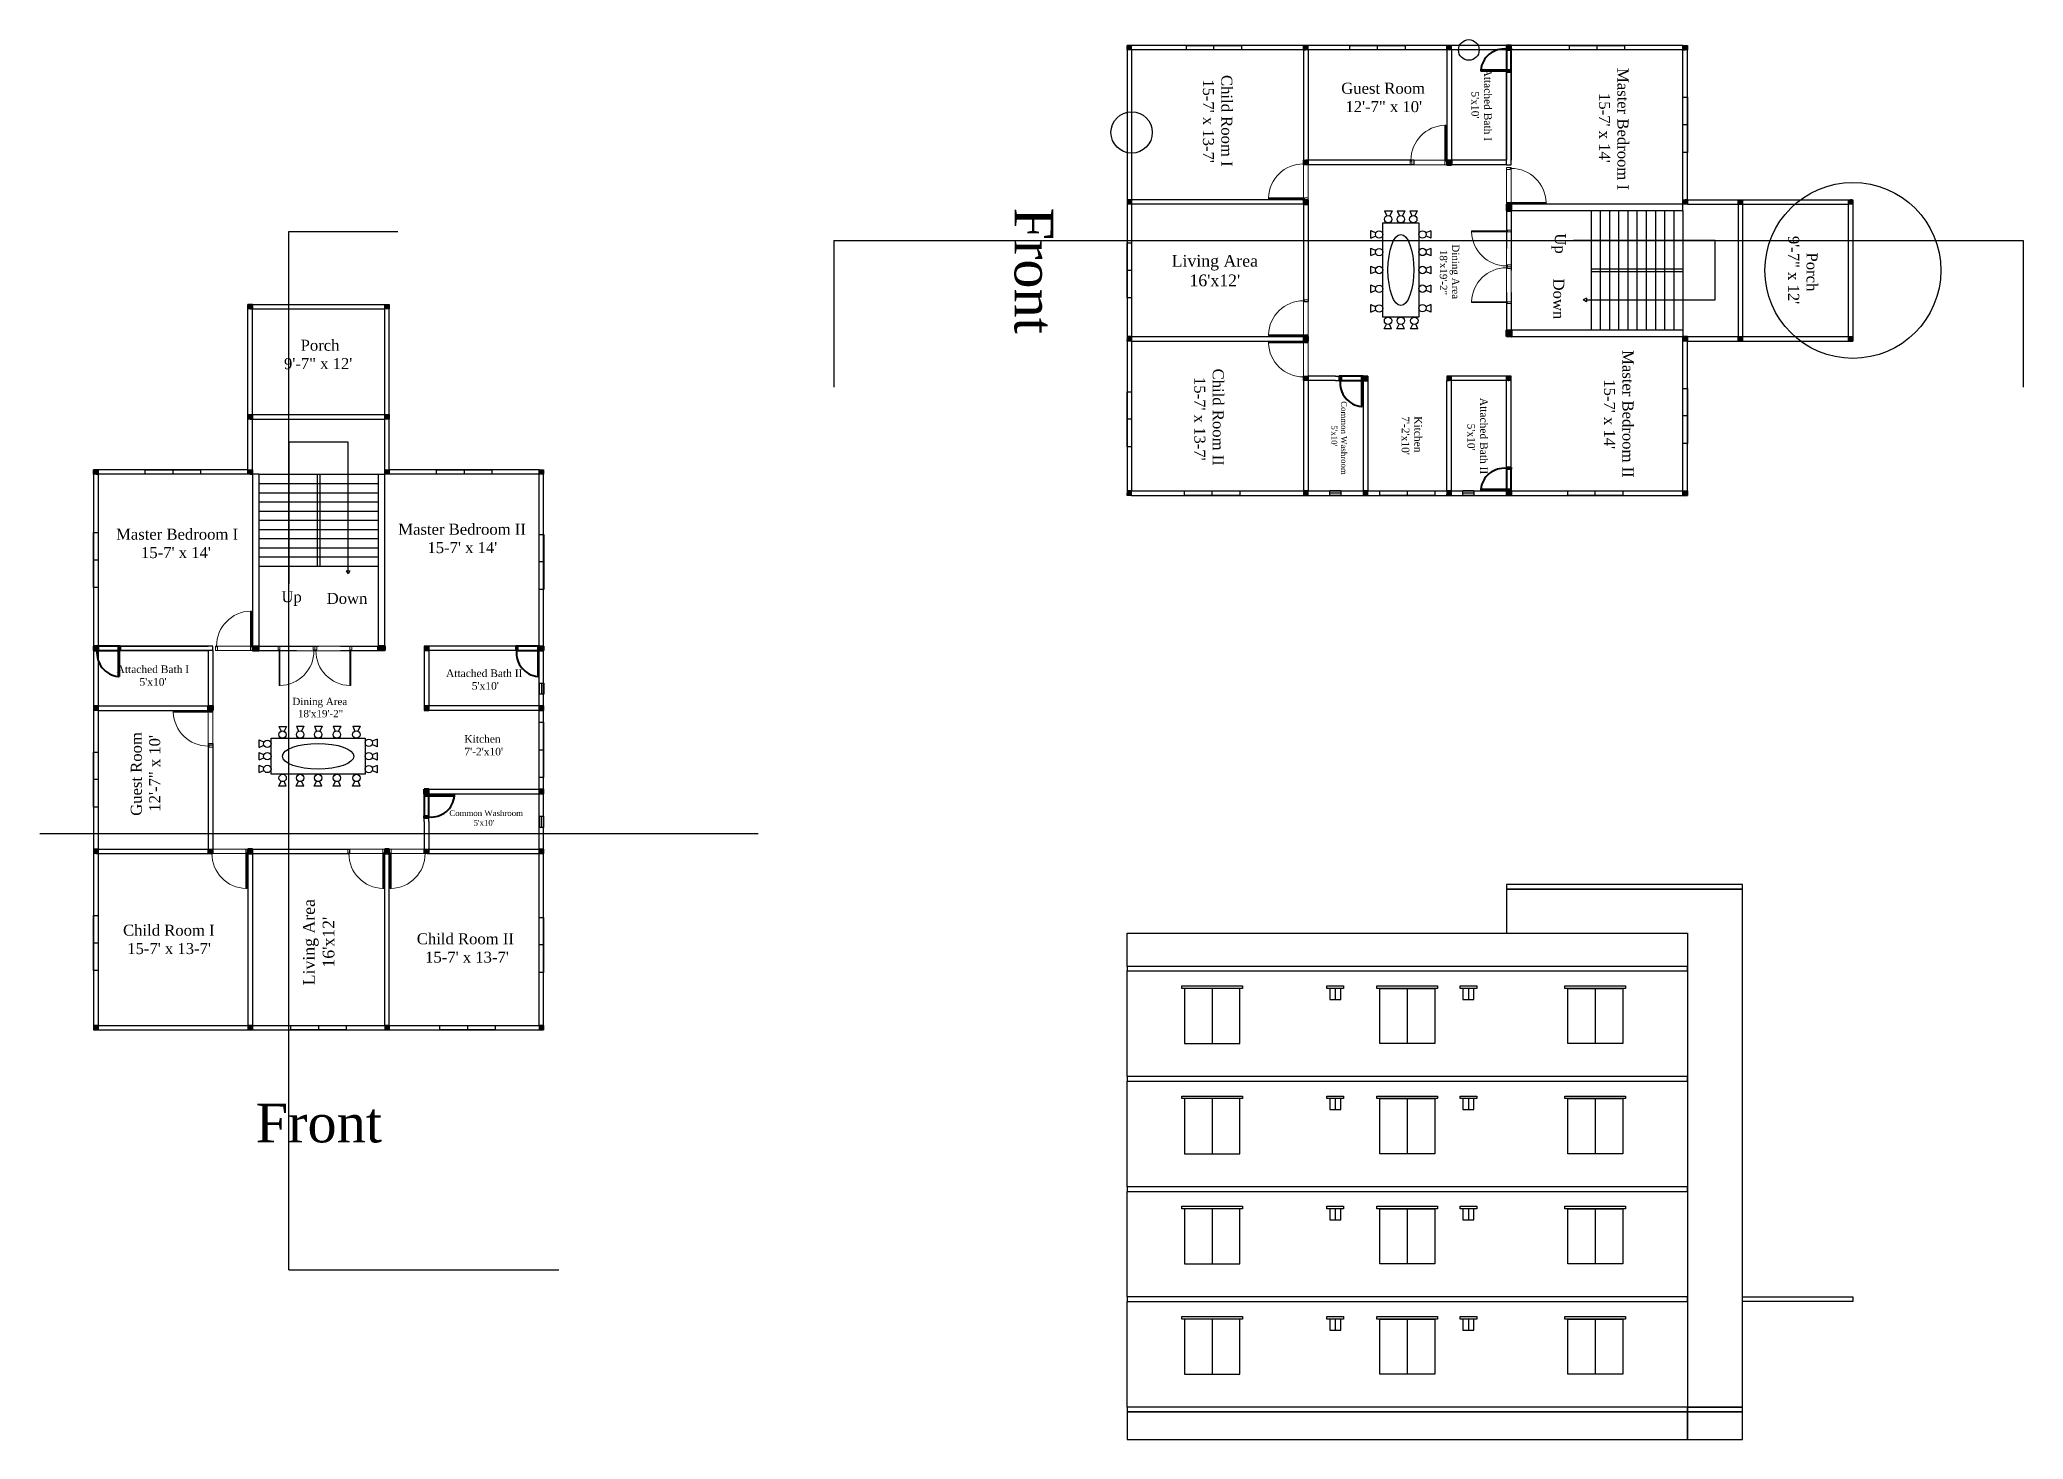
# Model space of a CAD drawing. Header units: inches. Extents: x -79350 to 491628, y -93215 to 155882.
# Drawn here: x 12364 to 14523, y -5728 to -4204 of the extents above; entities that cross this region are included whole.
import ezdxf

# ---------------------------------------------------------------- set-up
doc = ezdxf.new("R2010")
doc.units = ezdxf.units.IN
doc.header["$MEASUREMENT"] = 0
doc.layers.get('0').update_dxf_attribs({"lineweight": 30})
for name, color, linetype, lineweight in [('Column', 1, 'Continuous', 30), ('Door window', 250, 'Continuous', 15), ('Letter', 7, 'Continuous', 20)]:
    doc.layers.add(name, color=color, linetype=linetype, lineweight=lineweight)
doc.layers.add('Door', color=7, linetype='Continuous', lineweight=40, true_color=0x763422)
doc.layers.add('Window', color=7, linetype='Continuous', lineweight=30, true_color=0x6b99dd)
for name, color, linetype in [('Furnitures', 30, 'Continuous'), ('Stairs', 7, 'Continuous'), ('Wall', 7, 'Continuous')]:
    doc.layers.add(name, color=color, linetype=linetype)
doc.styles.get("Standard").update_dxf_attribs({"font": 'times.ttf', "height": 12})
pattern_1 = [(45, (7401.07689, -90.65213), (-0.0883883476, 0.0883883476), [])]
pattern_2 = [(315, (18739.09359, 811.17739), (0.0883883476, 0.0883883476), [])]

msp = doc.modelspace()

# ---------------------------------------------------------------- texts
at = {"layer": 'Letter', "attachment_point": 1}
for s, width, gutter_width, heights, insert, char_height, rotation in [("Child Room I^J 15-7' x 13-7'", 143.7063, 60, [47.61], (13662.12, -4242.5), 12, 270), ("Attached Bath I^J        5'x10'", 97.678, 41.31, [0], (13944.39, -4235.4), 8.2616, 270), ("Master Bedroom I^J      15-7' x 14'", 143.7063, 60, [47.61], (14093.29, -4234.86), 12, 270), ('Dining Area ^J  18\'x19\'-2"', 95.1702, 39.74, [31.53], (13909.15, -4426.82), 7.9471, 270), ("Master Bedroom II^J       15-7' x 14'", 143.7063, 60, [47.61], (14098.72, -4542.03), 12, 270), ("Child Room II^J  15-7' x 13-7'", 143.7063, 60, [47.61], (13652.77, -4562.2), 12, 270), ("Common Washroom^J           5'x10'", 93.1404, 31.73, [17.19], (13786.79, -4597.63), 6.3452, 270), ("Attached Bath II^J         5'x10'", 97.678, 41.31, [0], (13940.03, -4593.98), 8.2616, 270), ("       Kitchen^J       7'-2'x10'", 97.678, 41.31, [0], (13868.48, -4592.14), 8.2616, 270), ('Guest Room^J 12\'-7" x 10\'', 159.6277, 60, [0], (12463.16, -5049.11), 12, 90), ("Living Area ^J    16'x12'", 153.1953, 63.96, [50.75], (12650.65, -5233.65), 12.7924, 90)]:
    msp.add_mtext_dynamic_manual_height_columns(s, width=width, gutter_width=gutter_width, heights=heights, dxfattribs=dict(at, insert=insert, char_height=char_height, rotation=rotation))
for s, width, gutter_width, heights, insert, char_height in [('Guest Room^J 12\'-7" x 10\'', 159.6277, 60, [0], (13780.64, -4250.91), 12), ("Living Area ^J    16'x12'", 153.1953, 63.96, [50.75], (13596.09, -4438.39), 12.7924), ('    Porch^J9\'-7" x 12\'', 87.6736, 60, [0], (12629.91, -4530.7), 12), ("Master Bedroom I^J      15-7' x 14'", 143.7063, 60, [47.61], (12447.12, -4736.46), 12), ("Master Bedroom II^J       15-7' x 14'", 143.7063, 60, [47.61], (12754.29, -4731.03), 12), ("Attached Bath I^J        5'x10'", 97.678, 41.31, [0], (12447.66, -4885.36), 8.2616), ("Attached Bath II^J         5'x10'", 97.678, 41.31, [0], (12806.23, -4889.72), 8.2616), ('Dining Area ^J  18\'x19\'-2"', 95.1702, 39.74, [31.53], (12639.08, -4920.6), 7.9471), ("       Kitchen^J       7'-2'x10'", 97.678, 41.31, [0], (12804.39, -4961.26), 8.2616), ("Common Washroom^J           5'x10'", 93.1404, 31.73, [17.19], (12809.89, -5042.96), 6.3452), ("Child Room I^J 15-7' x 13-7'", 143.7063, 60, [47.61], (12454.75, -5167.63), 12), ("Child Room II^J  15-7' x 13-7'", 143.7063, 60, [47.61], (12774.45, -5176.97), 12)]:
    msp.add_mtext_dynamic_manual_height_columns(s, width=width, gutter_width=gutter_width, heights=heights, dxfattribs=dict(at, insert=insert, char_height=char_height))
at = {"layer": 'Letter', "color": 6, "insert": (14299.05, -4417.65), "char_height": 12, "attachment_point": 1, "rotation": 270}
msp.add_mtext_dynamic_manual_height_columns('    Porch^J9\'-7" x 12\'', width=87.6736, gutter_width=60, heights=[0], dxfattribs=at)
at = {"layer": 'Stairs', "char_height": 12, "attachment_point": 1, "rotation": 270}
for s, width, insert in [('Up', 69.7229, (14025.18, -4414.88)), ('Down', 86.0171, (14023.4, -4464.12))]:
    msp.add_mtext_dynamic_manual_height_columns(s, width=width, gutter_width=60, heights=[0], dxfattribs=dict(at, insert=insert))
at = {"layer": 'Stairs', "char_height": 12, "attachment_point": 1}
for s, width, insert in [('Up', 69.7229, (12627.14, -4804.57)), ('Down', 86.0171, (12676.38, -4806.35))]:
    msp.add_mtext_dynamic_manual_height_columns(s, width=width, gutter_width=60, heights=[0], dxfattribs=dict(at, insert=insert))
at = {"layer": 'Wall', "insert": (13467.09, -4386.82), "char_height": 42, "attachment_point": 1, "rotation": 270}
msp.add_mtext_dynamic_manual_height_columns('Front', width=427, gutter_width=60, heights=[0], dxfattribs=at)
at = {"layer": 'Wall', "insert": (12599.08, -5362.65), "char_height": 42, "attachment_point": 1}
msp.add_mtext_dynamic_manual_height_columns('Front', width=427, gutter_width=60, heights=[0], dxfattribs=at)

# ---------------------------------------------------------------- blocks, each defined once
blk = doc.blocks.new('d1n')
at = {"color": 1}
blk.add_lwpolyline([(-1187.2, 1281.4), (-1192.2, 1281.4), (-1192.2, 1241.4), (-1187.2, 1241.4)], close=True, dxfattribs=at)
at = {"layer": 'Door window', "color": 1}
for points in [[(-1192.2, 1281.4), (-1192.2, 1279.4), (-1188.2, 1279.4), (-1188.2, 1280.4), (-1187.2, 1280.4), (-1187.2, 1281.4), (-1192.2, 1281.4)], [(-1187.2, 1280.4), (-1149.2, 1280.4), (-1149.2, 1279.4), (-1187.2, 1279.4), (-1187.2, 1280.4)], [(-1192.2, 1241.4), (-1192.2, 1243.4), (-1188.2, 1243.4), (-1188.2, 1242.4), (-1187.2, 1242.4), (-1187.2, 1241.4), (-1192.2, 1241.4)]]:
    blk.add_lwpolyline(points, dxfattribs=at)
blk.add_arc((-1187.2, 1280.4), 38, 270, 358.4722, dxfattribs=at)

# ---------------------------------------------------------------- hatches: boundary and pattern name
at = {"layer": 'Column'}
h = msp.add_hatch(dxfattribs=at)
h.set_pattern_fill('ANSI31', color=6, angle=-90)
h.set_pattern_definition(pattern_2)
h.paths.add_polyline_path([(14332.54, -4383.25), (14337.5, -4383.25), (14337.5, -4378.25), (14332.54, -4378.25)])
h.paths.add_polyline_path([(14332.54, -4527.25), (14332.54, -4532.25), (14337.5, -4532.25), (14337.5, -4527.25)])
h.paths.add_polyline_path([(14212.54, -4378.25), (14212.54, -4383.25), (14217.5, -4383.25), (14217.5, -4378.25)])
h.paths.add_polyline_path([(14212.54, -4532.25), (14217.5, -4532.25), (14217.5, -4527.25), (14212.54, -4527.25)])
h.paths.add_polyline_path([(14157.5, -4383.25), (14157.5, -4378.25), (14152.54, -4378.25), (14152.54, -4383.25)])
h.paths.add_polyline_path([(14157.5, -4210.25), (14152.54, -4210.25), (14152.54, -4215.25), (14157.5, -4215.25)])
h.paths.add_polyline_path([(14157.5, -4532.25), (14157.5, -4527.25), (14152.54, -4527.25), (14152.54, -4532.25)])
h.paths.add_polyline_path([(14152.54, -4700.25), (14157.5, -4700.25), (14157.5, -4695.25), (14152.54, -4695.25)])
h.paths.add_polyline_path([(13960.54, -4215.25), (13965.5, -4215.25), (13965.5, -4210.25), (13960.54, -4210.25)])
h.paths.add_polyline_path([(13965.5, -4383.25), (13960.5, -4383.25), (13960.5, -4390.25), (13965.5, -4390.25)])
h.paths.add_polyline_path([(13965.5, -4570.25), (13960.5, -4570.25), (13960.5, -4575.25), (13965.5, -4575.25)])
h.paths.add_polyline_path([(13965.79, -4520.25), (13960.5, -4520.25), (13960.5, -4527.25), (13965.79, -4527.25)])
h.paths.add_polyline_path([(13960.5, -4695.25), (13960.5, -4700.25), (13965.5, -4700.25), (13965.5, -4695.25)])
h.paths.add_polyline_path([(13744.5, -4210.25), (13739.5, -4210.25), (13739.5, -4215.25), (13744.5, -4215.25)])
h.paths.add_polyline_path([(13744.5, -4340.25), (13744.5, -4335.25), (13739.54, -4335.25), (13739.54, -4340.25)])
h.paths.add_polyline_path([(13744.5, -4383.25), (13744.5, -4378.24), (13739.5, -4378.25), (13739.5, -4383.25)])
h.paths.add_polyline_path([(13744.5, -4527.25), (13739.5, -4527.25), (13739.5, -4532.25), (13744.5, -4532.25)])
h.paths.add_polyline_path([(13739.54, -4575.25), (13744.5, -4575.25), (13744.5, -4570.25), (13739.54, -4570.25)])
h.paths.add_polyline_path([(13804.5, -4570.25), (13804.5, -4575.25), (13809.5, -4575.25), (13809.5, -4570.25)])
h.paths.add_polyline_path([(13900.5, -4570.25), (13895.5, -4570.25), (13895.5, -4575.24), (13900.5, -4575.24)])
h.paths.add_polyline_path([(13895.5, -4700.25), (13900.5, -4700.25), (13900.5, -4695.25), (13895.5, -4695.25)])
h.paths.add_polyline_path([(13809.5, -4700.25), (13809.5, -4695.25), (13804.5, -4695.25), (13804.5, -4700.25)])
h.paths.add_polyline_path([(13739.5, -4700.25), (13744.5, -4700.25), (13744.5, -4695.25), (13739.5, -4695.25)])
h.paths.add_polyline_path([(13547.5, -4215.25), (13552.5, -4215.25), (13552.5, -4210.25), (13547.5, -4210.25)])
h.paths.add_polyline_path([(13552.5, -4378.25), (13547.5, -4378.25), (13547.5, -4383.25), (13552.5, -4383.25)])
h.paths.add_polyline_path([(13552.5, -4527.25), (13547.5, -4527.25), (13547.5, -4532.25), (13552.5, -4532.25)])
h.paths.add_polyline_path([(13547.5, -4695.25), (13547.5, -4700.25), (13552.5, -4700.25), (13552.5, -4695.25)])
h = msp.add_hatch(dxfattribs=at)
h.set_pattern_fill('ANSI31', color=256, angle=-90)
h.set_pattern_definition(pattern_2)
h.paths.add_polyline_path([(13895.5, -4215.25), (13900.5, -4215.25), (13900.5, -4210.25), (13895.5, -4210.25)])
h.paths.add_polyline_path([(13895.5, -4335.25), (13895.5, -4340.25), (13900.5, -4340.25), (13900.5, -4335.25)])
h = msp.add_hatch(dxfattribs=at)
h.set_pattern_fill('ANSI31', color=256)
h.set_pattern_definition(pattern_1)
h.paths.add_polyline_path([(12595.5, -4492.25), (12590.5, -4492.25), (12590.5, -4497.21), (12595.5, -4497.21)])
h.paths.add_polyline_path([(12744.5, -4492.25), (12739.5, -4492.25), (12739.5, -4497.21), (12744.5, -4497.21)])
h.paths.add_polyline_path([(12595.5, -4612.25), (12590.5, -4612.25), (12590.5, -4617.21), (12595.5, -4617.21)])
h.paths.add_polyline_path([(12744.5, -4612.24), (12739.5, -4612.24), (12739.5, -4617.21), (12744.5, -4617.21)])
h.paths.add_polyline_path([(12595.5, -4672.25), (12590.5, -4672.25), (12590.5, -4677.21), (12595.5, -4677.21)])
h.paths.add_polyline_path([(12427.5, -4672.25), (12422.5, -4672.25), (12422.5, -4677.21), (12427.5, -4677.21)])
h.paths.add_polyline_path([(12744.5, -4672.25), (12739.5, -4672.25), (12739.5, -4677.21), (12744.5, -4677.21)])
h.paths.add_polyline_path([(12912.5, -4672.25), (12907.5, -4672.25), (12907.5, -4677.21), (12912.5, -4677.21)])
h.paths.add_polyline_path([(12427.5, -4864.25), (12422.5, -4864.25), (12422.5, -4869.21), (12427.5, -4869.21)])
h.paths.add_polyline_path([(12602.5, -4864.25), (12595.5, -4864.25), (12595.5, -4869.25), (12602.5, -4869.25)])
h.paths.add_polyline_path([(12787.5, -4864.25), (12782.5, -4864.25), (12782.5, -4869.25), (12787.5, -4869.25)])
h.paths.add_polyline_path([(12739.5, -4863.96), (12732.5, -4863.96), (12732.5, -4869.25), (12739.5, -4869.25)])
h.paths.add_polyline_path([(12912.5, -4864.25), (12907.5, -4864.25), (12907.5, -4869.25), (12912.5, -4869.25)])
h.paths.add_polyline_path([(12427.5, -5085.25), (12422.5, -5085.25), (12422.5, -5090.25), (12427.5, -5090.25)])
h.paths.add_polyline_path([(12552.5, -5085.25), (12547.5, -5085.25), (12547.5, -5090.21), (12552.5, -5090.21)])
h.paths.add_polyline_path([(12595.5, -5085.25), (12590.49, -5085.25), (12590.5, -5090.25), (12595.5, -5090.25)])
h.paths.add_polyline_path([(12744.5, -5085.25), (12739.5, -5085.25), (12739.5, -5090.25), (12744.5, -5090.25)])
h.paths.add_polyline_path([(12787.5, -5085.25), (12782.5, -5085.25), (12782.5, -5090.21), (12787.5, -5090.21)])
h.paths.add_polyline_path([(12787.5, -5020.25), (12782.5, -5020.25), (12782.5, -5025.25), (12787.5, -5025.25)])
h.paths.add_polyline_path([(12787.49, -4929.25), (12782.5, -4929.25), (12782.5, -4934.25), (12787.49, -4934.25)])
h.paths.add_polyline_path([(12912.5, -4929.25), (12907.5, -4929.25), (12907.5, -4934.25), (12912.5, -4934.25)])
h.paths.add_polyline_path([(12912.5, -5020.25), (12907.5, -5020.25), (12907.5, -5025.25), (12912.5, -5025.25)])
h.paths.add_polyline_path([(12912.5, -5085.25), (12907.5, -5085.25), (12907.5, -5090.25), (12912.5, -5090.25)])
h.paths.add_polyline_path([(12427.5, -5277.25), (12422.5, -5277.25), (12422.5, -5282.25), (12427.5, -5282.25)])
h.paths.add_polyline_path([(12595.5, -5277.25), (12590.5, -5277.25), (12590.5, -5282.25), (12595.5, -5282.25)])
h.paths.add_polyline_path([(12744.5, -5277.25), (12739.5, -5277.25), (12739.5, -5282.25), (12744.5, -5282.25)])
h.paths.add_polyline_path([(12912.5, -5277.25), (12907.5, -5277.25), (12907.5, -5282.25), (12912.5, -5282.25)])
h = msp.add_hatch(dxfattribs=at)
h.set_pattern_fill('ANSI31', color=256)
h.set_pattern_definition(pattern_1)
h.paths.add_polyline_path([(12427.5, -4929.25), (12422.5, -4929.25), (12422.5, -4934.25), (12427.5, -4934.25)])
h.paths.add_polyline_path([(12552.5, -4929.25), (12547.5, -4929.25), (12547.5, -4934.25), (12552.5, -4934.25)])

# ---------------------------------------------------------------- linework, layer by layer
for p, q in [((13552.5, -4210.25), (13547.5, -4210.25)), ((13547.5, -4215.25), (13547.5, -4210.25)), ((13547.5, -4215.25), (13547.5, -4695.25)), ((14152.5, -4210.25), (13552.5, -4210.25)), ((13552.5, -4215.25), (13552.5, -4695.25)), ((14152.5, -4215.25), (13552.5, -4215.25)), ((13739.5, -4215.25), (13739.5, -4340.25)), ((13744.5, -4215.25), (13744.5, -4340.25)), ((13895.5, -4215.25), (13895.5, -4335.25)), ((13900.5, -4215.25), (13900.5, -4335.25)), ((14152.5, -4210.25), (14157.5, -4210.25)), ((14157.5, -4215.25), (14157.5, -4210.25)), ((13960.5, -4340.25), (13960.5, -4238.57)), ((13960.5, -4238.57), (13960.5, -4335.25)), ((13965.5, -4340.25), (13965.5, -4239.25)), ((13965.5, -4239.25), (13965.5, -4335.25)), ((13859.5, -4335.25), (13744.5, -4335.25)), ((13960.5, -4335.25), (13895.5, -4335.25)), ((13859.5, -4340.25), (13744.5, -4340.25)), ((13960.5, -4340.25), (13895.5, -4340.25)), ((13739.5, -4378.25), (13552.5, -4378.25)), ((13744.5, -4378.24), (13744.5, -4383.25)), ((13739.5, -4383.25), (13552.5, -4383.25)), ((13739.5, -4383.25), (13739.5, -4489.25)), ((13960.5, -4390.25), (13960.5, -4383.25)), ((14008.5, -4390.25), (13960.5, -4390.25)), ((13965.5, -4383.25), (13965.5, -4383.12)), ((14152.5, -4383.25), (13965.5, -4383.25)), ((14152.5, -4390.25), (14008.5, -4390.25)), ((14157.5, -4383.25), (14152.5, -4383.25)), ((14152.5, -4390.25), (14152.5, -4383.25)), ((12590.5, -4497.25), (12590.5, -4492.25)), ((12595.5, -4492.25), (12590.5, -4492.25)), ((12590.5, -4672.25), (12590.5, -4497.25)), ((12595.5, -4492.25), (12739.5, -4492.25)), ((12595.5, -4672.25), (12595.5, -4497.25)), ((12595.5, -4497.25), (12739.5, -4497.25)), ((12739.5, -4492.25), (12744.5, -4492.25)), ((12739.5, -4672.25), (12739.5, -4497.25)), ((12744.5, -4497.25), (12744.5, -4492.25)), ((12744.5, -4672.25), (12744.5, -4497.25)), ((13552.5, -4527.25), (13739.5, -4527.25)), ((13552.5, -4532.25), (13739.5, -4532.25)), ((13744.5, -4527.25), (13744.5, -4532.25)), ((14008.5, -4520.25), (13960.5, -4520.25)), ((13960.5, -4520.25), (13960.5, -4527.25)), ((13965.5, -4527.25), (14152.5, -4527.25)), ((14152.5, -4520.25), (14008.5, -4520.25)), ((14152.5, -4520.25), (14152.5, -4527.25)), ((14157.5, -4527.25), (14152.5, -4527.25)), ((13744.5, -4570.25), (13744.5, -4695.25)), ((13774.5, -4570.25), (13744.5, -4570.25)), ((13774.5, -4575.25), (13744.5, -4575.25)), ((13804.5, -4575.25), (13804.5, -4695.25)), ((13809.5, -4575.25), (13809.5, -4695.25)), ((13960.5, -4570.25), (13895.5, -4570.25)), ((13895.5, -4695.25), (13895.5, -4575.25)), ((13900.5, -4695.25), (13900.5, -4575.25)), ((13960.5, -4575.25), (13900.5, -4575.25)), ((13960.5, -4671.25), (13960.5, -4570.25)), ((13960.5, -4671.25), (13960.5, -4575.25)), ((13965.5, -4671.25), (13965.5, -4570.25)), ((12595.5, -4612.25), (12739.5, -4612.25)), ((12595.5, -4617.25), (12739.5, -4617.25)), ((12427.5, -4672.25), (12422.5, -4672.25)), ((12422.5, -4677.25), (12422.5, -4672.25)), ((12422.5, -4677.25), (12422.5, -5277.25)), ((12590.5, -4672.25), (12427.5, -4672.25)), ((12595.5, -4677.25), (12427.5, -4677.25)), ((12427.5, -4677.25), (12427.5, -5277.25)), ((12595.5, -4672.25), (12595.5, -4677.25)), ((12595.5, -4677.25), (12595.5, -4864.25)), ((12602.5, -4677.25), (12595.5, -4677.25)), ((12602.5, -4677.25), (12602.5, -4821.25)), ((12732.5, -4677.25), (12732.5, -4821.25)), ((12732.5, -4677.25), (12739.5, -4677.25)), ((12739.5, -4672.25), (12739.5, -4677.25)), ((12739.5, -4864.25), (12739.5, -4677.25)), ((12907.5, -4677.25), (12739.5, -4677.25)), ((12907.5, -4672.25), (12744.5, -4672.25)), ((12907.5, -4672.25), (12912.5, -4672.25)), ((12907.5, -5277.25), (12907.5, -4677.25)), ((12912.5, -4677.25), (12912.5, -4672.25)), ((12912.5, -5277.25), (12912.5, -4677.25)), ((13547.5, -4695.25), (13547.5, -4700.25)), ((13552.5, -4700.25), (13547.5, -4700.25)), ((13552.5, -4695.25), (14152.5, -4695.25)), ((13552.5, -4700.25), (14152.5, -4700.25)), ((14152.5, -4700.25), (14157.5, -4700.25)), ((14157.5, -4695.25), (14157.5, -4700.25)), ((12602.5, -4821.25), (12602.5, -4869.25)), ((12732.5, -4821.25), (12732.5, -4869.25)), ((12552.5, -4869.25), (12450.83, -4869.25)), ((12450.83, -4869.25), (12547.5, -4869.25)), ((12552.5, -4864.25), (12451.5, -4864.25)), ((12451.5, -4864.25), (12547.5, -4864.25)), ((12547.5, -4869.25), (12547.5, -4934.25)), ((12552.5, -4869.25), (12552.5, -4934.25)), ((12595.5, -4864.25), (12595.38, -4864.25)), ((12602.5, -4869.25), (12595.5, -4869.25)), ((12732.5, -4869.25), (12739.5, -4869.25)), ((12883.5, -4864.25), (12782.5, -4864.25)), ((12883.5, -4869.25), (12782.5, -4869.25)), ((12782.5, -4869.25), (12782.5, -4934.25)), ((12883.5, -4869.25), (12787.5, -4869.25)), ((12787.5, -4869.25), (12787.5, -4929.25)), ((12427.5, -4929.25), (12547.5, -4929.25)), ((12427.5, -4934.25), (12547.5, -4934.25)), ((12907.5, -4929.25), (12787.5, -4929.25)), ((12907.5, -4934.25), (12787.5, -4934.25)), ((12547.5, -4970.25), (12547.5, -5085.25)), ((12552.5, -4970.25), (12552.5, -5085.25)), ((12787.5, -5020.25), (12907.5, -5020.25)), ((12787.5, -5025.25), (12907.5, -5025.25)), ((12782.5, -5055.25), (12782.5, -5085.25)), ((12787.5, -5055.25), (12787.5, -5085.25)), ((12427.5, -5085.25), (12552.5, -5085.25)), ((12427.5, -5090.25), (12552.5, -5090.25)), ((12590.49, -5085.25), (12595.5, -5085.25)), ((12590.5, -5090.25), (12590.5, -5277.25)), ((12595.5, -5090.25), (12595.5, -5277.25)), ((12595.5, -5090.25), (12701.51, -5090.25)), ((12739.5, -5085.25), (12744.5, -5085.25)), ((12739.5, -5277.25), (12739.5, -5090.25)), ((12744.5, -5277.25), (12744.5, -5090.25)), ((12782.5, -5085.25), (12907.5, -5085.25)), ((12422.5, -5277.25), (12422.5, -5282.25)), ((12427.5, -5282.25), (12422.5, -5282.25)), ((12427.5, -5277.25), (12907.5, -5277.25)), ((12427.5, -5282.25), (12907.5, -5282.25)), ((12907.5, -5282.25), (12912.5, -5282.25)), ((12912.5, -5277.25), (12912.5, -5282.25))]:
    msp.add_line(p, q)
at = {"color": 41, "true_color": 0xf4ee51}
for p, q in [((14152.5, -4383.25), (14152.5, -4215.25)), ((14157.5, -4378.25), (14157.5, -4215.25)), ((14152.5, -4695.25), (14152.5, -4527.25)), ((14157.5, -4695.25), (14157.5, -4532.25))]:
    msp.add_line(p, q, dxfattribs=at)
at = {"color": 6}
for p, q in [((14157.5, -4378.25), (14332.5, -4378.25)), ((14332.5, -4378.25), (14337.5, -4378.25)), ((14337.5, -4383.25), (14337.5, -4378.25)), ((14157.5, -4383.25), (14332.5, -4383.25)), ((14212.5, -4383.25), (14212.5, -4527.25)), ((14217.5, -4383.25), (14217.5, -4527.25)), ((14332.5, -4383.25), (14332.5, -4527.25)), ((14337.5, -4383.25), (14337.5, -4527.25)), ((14157.5, -4527.25), (14332.5, -4527.25)), ((14157.5, -4532.25), (14332.5, -4532.25)), ((14332.5, -4532.25), (14337.5, -4532.25)), ((14337.5, -4527.25), (14337.5, -4532.25))]:
    msp.add_line(p, q, dxfattribs=at)
at = {"color": 30}
for p, q in [((13827.79, -4390.55), (13835.93, -4390.55)), ((13827.79, -4390.55), (13830.09, -4395.85)), ((13835.93, -4390.55), (13833.4, -4395.9)), ((13841.61, -4390.55), (13849.74, -4390.55)), ((13841.61, -4390.55), (13843.91, -4395.85)), ((13849.74, -4390.55), (13847.21, -4395.9)), ((13855.17, -4390.55), (13863.3, -4390.55)), ((13855.17, -4390.55), (13857.46, -4395.85)), ((13863.3, -4390.55), (13860.77, -4395.9)), ((13812.9, -4420.07), (13812.9, -4411.94)), ((13812.9, -4411.94), (13818.26, -4414.47)), ((13812.9, -4420.07), (13818.21, -4417.77)), ((13878.05, -4420.3), (13872.7, -4417.77)), ((13878.05, -4412.17), (13872.75, -4414.47)), ((13878.05, -4412.17), (13878.05, -4420.3)), ((13812.9, -4439.17), (13812.9, -4431.04)), ((13812.9, -4431.04), (13818.26, -4433.57)), ((13812.9, -4439.17), (13818.21, -4436.88)), ((13878.1, -4439.4), (13872.74, -4436.87)), ((13878.1, -4431.26), (13872.79, -4433.56)), ((13878.1, -4431.26), (13878.1, -4439.4)), ((13812.9, -4458.68), (13812.9, -4450.54)), ((13812.9, -4450.54), (13818.26, -4453.08)), ((13812.9, -4458.68), (13818.21, -4456.38)), ((13878.1, -4459.03), (13872.74, -4456.5)), ((13878.1, -4450.9), (13872.79, -4453.2)), ((13878.1, -4450.9), (13878.1, -4459.03)), ((13812.9, -4479.15), (13812.9, -4471.02)), ((13812.9, -4471.02), (13818.26, -4473.55)), ((13812.9, -4479.15), (13818.21, -4476.86)), ((13878.1, -4479.38), (13872.74, -4476.85)), ((13878.1, -4471.24), (13872.79, -4473.54)), ((13878.1, -4471.24), (13878.1, -4479.38)), ((13812.9, -4500.53), (13812.9, -4492.4)), ((13812.9, -4492.4), (13818.26, -4494.93)), ((13812.9, -4500.53), (13818.21, -4498.24)), ((13878.1, -4500.63), (13872.74, -4498.1)), ((13878.1, -4492.5), (13872.79, -4494.79)), ((13878.1, -4492.5), (13878.1, -4500.63)), ((13827.29, -4519.03), (13829.82, -4513.67)), ((13835.43, -4519.03), (13827.29, -4519.03)), ((13835.43, -4519.03), (13833.13, -4513.73)), ((13841.25, -4519.03), (13843.79, -4513.67)), ((13849.39, -4519.03), (13841.25, -4519.03)), ((13849.39, -4519.03), (13847.09, -4513.73)), ((13855.93, -4519.03), (13858.46, -4513.67)), ((13864.07, -4519.03), (13855.93, -4519.03)), ((13864.07, -4519.03), (13861.77, -4513.73)), ((12624.42, -4951.69), (12632.56, -4951.69)), ((12624.42, -4951.69), (12626.72, -4957)), ((12632.56, -4951.69), (12630.03, -4957.05)), ((12643.52, -4951.65), (12651.65, -4951.65)), ((12643.52, -4951.65), (12645.81, -4956.95)), ((12651.65, -4951.65), (12649.12, -4957.01)), ((12663.15, -4951.65), (12671.29, -4951.65)), ((12663.15, -4951.65), (12665.45, -4956.95)), ((12671.29, -4951.65), (12668.76, -4957.01)), ((12683.5, -4951.65), (12691.63, -4951.65)), ((12683.5, -4951.65), (12685.79, -4956.95)), ((12691.63, -4951.65), (12689.1, -4957.01)), ((12704.75, -4951.65), (12712.88, -4951.65)), ((12704.75, -4951.65), (12707.05, -4956.95)), ((12712.88, -4951.65), (12710.35, -4957.01)), ((12731.28, -4965.68), (12725.98, -4967.98)), ((12731.28, -4965.68), (12731.28, -4973.81)), ((12602.8, -4974.58), (12602.8, -4966.44)), ((12602.8, -4966.44), (12608.16, -4968.97)), ((12602.8, -4974.58), (12608.1, -4972.28)), ((12602.8, -4988.14), (12602.8, -4980)), ((12602.8, -4980), (12608.16, -4982.53)), ((12602.8, -4988.14), (12608.1, -4985.84)), ((12731.28, -4973.81), (12725.93, -4971.28)), ((12731.28, -4988.49), (12725.93, -4985.96)), ((12731.28, -4980.36), (12725.98, -4982.65)), ((12731.28, -4980.36), (12731.28, -4988.49)), ((12602.8, -5001.95), (12602.8, -4993.82)), ((12602.8, -4993.82), (12608.16, -4996.35)), ((12602.8, -5001.95), (12608.1, -4999.66)), ((12731.28, -5002.45), (12725.93, -4999.92)), ((12731.28, -4994.32), (12725.98, -4996.62)), ((12731.28, -4994.32), (12731.28, -5002.45)), ((12624.19, -5016.84), (12626.72, -5011.49)), ((12632.32, -5016.84), (12624.19, -5016.84)), ((12632.32, -5016.84), (12630.03, -5011.54)), ((12643.29, -5016.84), (12645.82, -5011.49)), ((12651.43, -5016.84), (12643.29, -5016.84)), ((12651.43, -5016.84), (12649.13, -5011.54)), ((12662.8, -5016.84), (12665.33, -5011.49)), ((12670.93, -5016.84), (12662.8, -5016.84)), ((12670.93, -5016.84), (12668.64, -5011.54)), ((12683.27, -5016.84), (12685.8, -5011.49)), ((12691.41, -5016.84), (12683.27, -5016.84)), ((12691.41, -5016.84), (12689.11, -5011.54)), ((12704.65, -5016.84), (12707.18, -5011.49)), ((12712.79, -5016.84), (12704.65, -5016.84)), ((12712.79, -5016.84), (12710.49, -5011.54))]:
    msp.add_line(p, q, dxfattribs=at)
at = {"color": 200}
for p, q in [((14052.5, -4390.25), (14052.5, -4520.25)), ((14062.5, -4390.25), (14062.5, -4520.25)), ((14072.5, -4390.25), (14072.5, -4520.25)), ((14082.5, -4390.25), (14082.5, -4520.25)), ((14092.5, -4390.25), (14092.5, -4520.25)), ((14102.5, -4390.25), (14102.5, -4520.25)), ((14112.5, -4390.25), (14112.5, -4520.25)), ((14122.5, -4390.25), (14122.5, -4520.25)), ((14132.5, -4390.25), (14132.5, -4520.25)), ((14142.5, -4390.25), (14142.5, -4520.25)), ((14152.5, -4390.25), (14152.5, -4520.25)), ((14187.43, -4422.85), (14033.26, -4422.85)), ((14187.43, -4487.34), (14187.43, -4422.85)), ((14152.5, -4453.75), (14052.5, -4453.75)), ((14152.5, -4456.75), (14052.5, -4456.75)), ((14047.53, -4485.31), (14044.1, -4487.34)), ((14044.1, -4487.34), (14044.1, -4487.34)), ((14047.53, -4489.35), (14044.1, -4487.34)), ((14047.53, -4485.31), (14047.53, -4489.35)), ((14047.53, -4487.34), (14187.43, -4487.34)), ((12699.6, -4642.32), (12635.11, -4642.32)), ((12635.11, -4642.32), (12635.11, -4796.48)), ((12699.6, -4782.21), (12699.6, -4642.32)), ((12602.5, -4677.25), (12732.5, -4677.25)), ((12666, -4677.25), (12666, -4777.25)), ((12669, -4677.25), (12669, -4777.25)), ((12602.5, -4687.25), (12732.5, -4687.25)), ((12602.5, -4697.25), (12732.5, -4697.25)), ((12602.5, -4707.25), (12732.5, -4707.25)), ((12602.5, -4717.25), (12732.5, -4717.25)), ((12602.5, -4727.25), (12732.5, -4727.25)), ((12602.5, -4737.25), (12732.5, -4737.25)), ((12602.5, -4747.25), (12732.5, -4747.25)), ((12602.5, -4757.25), (12732.5, -4757.25)), ((12602.5, -4767.25), (12732.5, -4767.25)), ((12602.5, -4777.25), (12732.5, -4777.25)), ((12697.56, -4782.21), (12701.6, -4782.21)), ((12697.56, -4782.21), (12699.6, -4785.65)), ((12701.6, -4782.21), (12699.6, -4785.65)), ((12699.6, -4785.65), (12699.6, -4785.65))]:
    msp.add_line(p, q, dxfattribs=at)
at = {"color": 30}
for points in [[(13865.1, -4403.54), (13865.1, -4506.03), (13825.9, -4506.03), (13825.9, -4403.54)], [(12615.8, -4964.65), (12718.29, -4964.65), (12718.29, -5003.85), (12615.8, -5003.85)]]:
    msp.add_lwpolyline(points, close=True, dxfattribs=at)
for centre in [(13831.68, -4399.53), (13845.5, -4399.53), (13859.06, -4399.53), (13821.89, -4416.18), (13869.07, -4416.06), (13821.89, -4435.28), (13869.11, -4435.15), (13821.89, -4454.79), (13869.11, -4454.79), (13821.89, -4475.26), (13869.11, -4475.13), (13821.89, -4496.64), (13831.54, -4510.05), (13845.5, -4510.05), (13860.18, -4510.05), (13869.11, -4496.39), (12628.31, -4960.68), (12647.41, -4960.63), (12667.04, -4960.63), (12687.39, -4960.63), (12708.64, -4960.63), (12722.3, -4969.57), (12611.79, -4970.69), (12611.79, -4984.25), (12722.3, -4984.25), (12611.79, -4998.06), (12628.43, -5007.86), (12647.54, -5007.86), (12667.04, -5007.86), (12687.52, -5007.86), (12708.9, -5007.86), (12722.3, -4998.21)]:
    msp.add_circle(centre, 4.01, dxfattribs=at)
at = {"layer": 'Column'}
for p, q in [((13552.5, -4210.25), (13547.5, -4210.25)), ((13547.5, -4210.25), (13547.5, -4215.25)), ((13552.5, -4215.25), (13547.5, -4215.25)), ((13552.5, -4215.25), (13552.5, -4210.25)), ((13739.5, -4215.25), (13739.5, -4210.25)), ((13744.5, -4210.25), (13739.5, -4210.25)), ((13744.5, -4215.25), (13739.5, -4215.25)), ((13744.5, -4215.25), (13744.5, -4210.25)), ((13895.5, -4215.25), (13895.5, -4210.25)), ((13900.5, -4210.25), (13895.5, -4210.25)), ((13900.5, -4215.25), (13895.5, -4215.25)), ((13900.5, -4215.25), (13900.5, -4210.25)), ((13960.54, -4215.25), (13960.54, -4210.25)), ((13960.54, -4210.25), (13965.5, -4210.25)), ((13965.5, -4215.25), (13960.54, -4215.25)), ((13965.5, -4210.25), (13965.5, -4215.25)), ((14152.54, -4215.25), (14152.54, -4210.25)), ((14152.54, -4210.25), (14157.5, -4210.25)), ((14157.5, -4215.25), (14152.54, -4215.25)), ((14157.5, -4210.25), (14157.5, -4215.25)), ((13739.54, -4340.25), (13739.54, -4335.25)), ((13739.54, -4335.25), (13744.5, -4335.25)), ((13744.5, -4335.25), (13744.5, -4340.25)), ((13895.5, -4340.25), (13895.5, -4335.25)), ((13895.5, -4335.25), (13900.5, -4335.25)), ((13900.5, -4335.25), (13900.5, -4340.25)), ((13744.5, -4340.25), (13739.54, -4340.25)), ((13900.5, -4340.25), (13895.5, -4340.25)), ((13552.5, -4378.25), (13547.5, -4378.25)), ((13547.5, -4378.25), (13547.5, -4383.25)), ((13552.5, -4383.25), (13552.5, -4378.25)), ((13739.5, -4378.25), (13744.5, -4378.24)), ((13739.5, -4383.25), (13739.5, -4378.25)), ((13744.5, -4378.24), (13744.5, -4383.25)), ((14152.54, -4383.25), (14152.54, -4378.25)), ((14152.54, -4378.25), (14157.5, -4378.25)), ((14157.5, -4378.25), (14157.5, -4383.25)), ((13552.5, -4383.25), (13547.5, -4383.25)), ((13744.5, -4383.25), (13739.5, -4383.25)), ((13960.5, -4390.25), (13960.5, -4383.25)), ((13960.5, -4383.25), (13965.5, -4383.25)), ((13965.5, -4390.25), (13960.5, -4390.25)), ((13965.5, -4383.25), (13965.5, -4390.25)), ((14157.5, -4383.25), (14152.54, -4383.25)), ((12590.5, -4492.25), (12595.5, -4492.25)), ((12590.5, -4497.21), (12590.5, -4492.25)), ((12595.5, -4497.21), (12590.5, -4497.21)), ((12595.5, -4492.25), (12595.5, -4497.21)), ((12739.5, -4492.25), (12744.5, -4492.25)), ((12739.5, -4497.21), (12739.5, -4492.25)), ((12744.5, -4497.21), (12739.5, -4497.21)), ((12744.5, -4492.25), (12744.5, -4497.21)), ((13552.5, -4527.25), (13547.5, -4527.25)), ((13547.5, -4527.25), (13547.5, -4532.25)), ((13552.5, -4532.25), (13547.5, -4532.25)), ((13552.5, -4532.25), (13552.5, -4527.25)), ((13739.5, -4532.25), (13739.5, -4527.25)), ((13744.5, -4527.25), (13739.5, -4527.25)), ((13744.5, -4532.25), (13739.5, -4532.25)), ((13744.5, -4527.25), (13744.5, -4532.25)), ((13960.5, -4527.25), (13960.5, -4520.25)), ((13960.5, -4520.25), (13965.79, -4520.25)), ((13965.79, -4527.25), (13960.5, -4527.25)), ((13965.79, -4520.25), (13965.79, -4527.25)), ((14152.54, -4532.25), (14152.54, -4527.25)), ((14152.54, -4527.25), (14157.5, -4527.25)), ((14157.5, -4532.25), (14152.54, -4532.25)), ((14157.5, -4527.25), (14157.5, -4532.25)), ((13739.54, -4575.25), (13739.54, -4570.25)), ((13739.54, -4570.25), (13744.5, -4570.25)), ((13744.5, -4575.25), (13739.54, -4575.25)), ((13744.5, -4570.25), (13744.5, -4575.25)), ((13804.5, -4575.25), (13804.5, -4570.25)), ((13804.5, -4570.25), (13809.5, -4570.25)), ((13809.5, -4575.25), (13804.5, -4575.25)), ((13809.5, -4570.25), (13809.5, -4575.25)), ((13895.5, -4575.25), (13895.45, -4575.25)), ((13900.5, -4570.24), (13895.5, -4570.24)), ((13895.5, -4570.24), (13895.5, -4575.24)), ((13900.5, -4575.24), (13895.5, -4575.24)), ((13900.5, -4575.24), (13900.5, -4570.24)), ((13965.5, -4570.25), (13960.5, -4570.25)), ((13960.5, -4570.25), (13960.5, -4575.25)), ((13965.5, -4575.25), (13960.5, -4575.25)), ((13965.5, -4575.25), (13965.5, -4570.25)), ((12590.5, -4612.25), (12595.5, -4612.25)), ((12590.5, -4617.21), (12590.5, -4612.25)), ((12595.5, -4617.21), (12590.5, -4617.21)), ((12595.5, -4612.25), (12595.5, -4617.21)), ((12739.5, -4612.24), (12744.5, -4612.24)), ((12739.5, -4617.21), (12739.5, -4612.24)), ((12744.5, -4617.21), (12739.5, -4617.21)), ((12744.5, -4612.24), (12744.5, -4617.21)), ((12422.5, -4672.25), (12427.5, -4672.25)), ((12422.5, -4677.21), (12422.5, -4672.25)), ((12427.5, -4677.21), (12422.5, -4677.21)), ((12427.5, -4672.25), (12427.5, -4677.21)), ((12590.5, -4672.25), (12595.5, -4672.25)), ((12590.5, -4677.21), (12590.5, -4672.25)), ((12595.5, -4677.21), (12590.5, -4677.21)), ((12595.5, -4672.25), (12595.5, -4677.21)), ((12739.5, -4672.25), (12744.5, -4672.25)), ((12739.5, -4677.21), (12739.5, -4672.25)), ((12744.5, -4677.21), (12739.5, -4677.21)), ((12744.5, -4672.25), (12744.5, -4677.21)), ((12907.5, -4672.25), (12912.5, -4672.25)), ((12907.5, -4677.21), (12907.5, -4672.25)), ((12912.5, -4677.21), (12907.5, -4677.21)), ((12912.5, -4672.25), (12912.5, -4677.21)), ((13552.5, -4695.25), (13547.5, -4695.25)), ((13547.5, -4695.25), (13547.5, -4700.25)), ((13552.5, -4700.25), (13547.5, -4700.25)), ((13552.5, -4700.25), (13552.5, -4695.25)), ((13744.5, -4695.25), (13739.5, -4695.25)), ((13739.5, -4695.25), (13739.5, -4700.25)), ((13744.5, -4700.25), (13739.5, -4700.25)), ((13744.5, -4700.25), (13744.5, -4695.25)), ((13809.5, -4695.25), (13804.5, -4695.25)), ((13804.5, -4695.25), (13804.5, -4700.25)), ((13809.5, -4700.25), (13804.5, -4700.25)), ((13809.5, -4700.25), (13809.5, -4695.25)), ((13900.5, -4695.25), (13895.5, -4695.25)), ((13895.5, -4695.25), (13895.5, -4700.25)), ((13900.5, -4700.25), (13895.5, -4700.25)), ((13900.5, -4700.25), (13900.5, -4695.25)), ((13960.5, -4700.25), (13960.5, -4695.25)), ((13960.5, -4695.25), (13965.5, -4695.25)), ((13965.5, -4700.25), (13960.5, -4700.25)), ((13965.5, -4695.25), (13965.5, -4700.25)), ((14152.54, -4700.25), (14152.54, -4695.25)), ((14152.54, -4695.25), (14157.5, -4695.25)), ((14157.5, -4700.25), (14152.54, -4700.25)), ((14157.5, -4695.25), (14157.5, -4700.25)), ((12422.5, -4864.25), (12427.5, -4864.25)), ((12422.5, -4869.21), (12422.5, -4864.25)), ((12427.5, -4869.21), (12422.5, -4869.21)), ((12427.5, -4864.25), (12427.5, -4869.21)), ((12595.5, -4864.25), (12602.5, -4864.25)), ((12595.5, -4869.25), (12595.5, -4864.25)), ((12602.5, -4869.25), (12595.5, -4869.25)), ((12602.5, -4864.25), (12602.5, -4869.25)), ((12732.5, -4863.96), (12739.5, -4863.96)), ((12732.5, -4869.25), (12732.5, -4863.96)), ((12739.5, -4869.25), (12732.5, -4869.25)), ((12739.5, -4863.96), (12739.5, -4869.25)), ((12787.5, -4864.25), (12782.5, -4864.25)), ((12782.5, -4864.25), (12782.5, -4869.25)), ((12782.5, -4869.25), (12787.5, -4869.25)), ((12787.5, -4864.25), (12787.5, -4869.25)), ((12907.5, -4864.25), (12912.5, -4864.25)), ((12907.5, -4869.25), (12907.5, -4864.25)), ((12912.5, -4869.25), (12907.5, -4869.25)), ((12912.5, -4864.25), (12912.5, -4869.25)), ((12427.5, -4929.25), (12422.5, -4929.25)), ((12422.5, -4929.25), (12422.5, -4934.25)), ((12427.5, -4934.25), (12422.5, -4934.25)), ((12427.5, -4929.25), (12427.5, -4934.25)), ((12547.5, -4929.25), (12552.5, -4929.25)), ((12547.5, -4934.25), (12547.5, -4929.25)), ((12552.5, -4934.25), (12547.5, -4934.25)), ((12552.5, -4929.25), (12552.5, -4934.25)), ((12787.49, -4929.25), (12782.49, -4929.25)), ((12782.49, -4929.25), (12782.49, -4934.25)), ((12782.49, -4934.25), (12787.49, -4934.25)), ((12787.49, -4929.25), (12787.49, -4934.25)), ((12787.5, -4934.25), (12787.5, -4934.29)), ((12912.5, -4929.25), (12907.5, -4929.25)), ((12907.5, -4929.25), (12907.5, -4934.25)), ((12907.5, -4934.25), (12912.5, -4934.25)), ((12912.5, -4929.25), (12912.5, -4934.25)), ((12782.5, -5020.25), (12787.5, -5020.25)), ((12782.5, -5025.25), (12782.5, -5020.25)), ((12787.5, -5025.25), (12782.5, -5025.25)), ((12787.5, -5020.25), (12787.5, -5025.25)), ((12912.5, -5020.25), (12907.5, -5020.25)), ((12907.5, -5020.25), (12907.5, -5025.25)), ((12907.5, -5025.25), (12912.5, -5025.25)), ((12912.5, -5020.25), (12912.5, -5025.25)), ((12427.5, -5085.25), (12422.5, -5085.25)), ((12422.5, -5085.25), (12422.5, -5090.25)), ((12427.5, -5090.25), (12422.5, -5090.25)), ((12427.5, -5085.25), (12427.5, -5090.25)), ((12547.5, -5085.25), (12552.5, -5085.25)), ((12547.5, -5090.21), (12547.5, -5085.25)), ((12552.5, -5090.21), (12547.5, -5090.21)), ((12552.5, -5085.25), (12552.5, -5090.21)), ((12590.49, -5085.25), (12595.5, -5085.25)), ((12590.5, -5090.25), (12590.49, -5085.25)), ((12595.5, -5090.25), (12590.5, -5090.25)), ((12595.5, -5085.25), (12595.5, -5090.25)), ((12739.5, -5085.25), (12744.5, -5085.25)), ((12739.5, -5085.25), (12739.5, -5090.25)), ((12744.5, -5090.25), (12739.5, -5090.25)), ((12744.5, -5085.25), (12744.5, -5090.25)), ((12782.5, -5085.25), (12787.5, -5085.25)), ((12782.5, -5090.21), (12782.5, -5085.25)), ((12787.5, -5090.21), (12782.5, -5090.21)), ((12787.5, -5085.25), (12787.5, -5090.21)), ((12912.5, -5085.25), (12907.5, -5085.25)), ((12907.5, -5085.25), (12907.5, -5090.25)), ((12907.5, -5090.25), (12912.5, -5090.25)), ((12912.5, -5085.25), (12912.5, -5090.25)), ((12427.5, -5277.25), (12422.5, -5277.25)), ((12422.5, -5277.25), (12422.5, -5282.25)), ((12422.5, -5282.25), (12427.5, -5282.25)), ((12427.5, -5277.25), (12427.5, -5282.25)), ((12595.5, -5277.25), (12590.5, -5277.25)), ((12590.5, -5277.25), (12590.5, -5282.25)), ((12590.5, -5282.25), (12595.5, -5282.25)), ((12595.5, -5277.25), (12595.5, -5282.25)), ((12744.5, -5277.25), (12739.5, -5277.25)), ((12739.5, -5277.25), (12739.5, -5282.25)), ((12739.5, -5282.25), (12744.5, -5282.25)), ((12744.5, -5277.25), (12744.5, -5282.25)), ((12912.5, -5277.25), (12907.5, -5277.25)), ((12907.5, -5277.25), (12907.5, -5282.25)), ((12907.5, -5282.25), (12912.5, -5282.25)), ((12912.5, -5277.25), (12912.5, -5282.25))]:
    msp.add_line(p, q, dxfattribs=at)
at = {"layer": 'Column', "color": 6}
for p, q in [((14212.54, -4383.25), (14212.54, -4378.25)), ((14212.54, -4378.25), (14217.5, -4378.25)), ((14217.5, -4378.25), (14217.5, -4383.25)), ((14332.54, -4383.25), (14332.54, -4378.25)), ((14332.54, -4378.25), (14337.5, -4378.25)), ((14337.5, -4378.25), (14337.5, -4383.25)), ((14217.5, -4383.25), (14212.54, -4383.25)), ((14337.5, -4383.25), (14332.54, -4383.25)), ((14212.54, -4532.25), (14212.54, -4527.25)), ((14212.54, -4527.25), (14217.5, -4527.25)), ((14217.5, -4532.25), (14212.54, -4532.25)), ((14217.5, -4527.25), (14217.5, -4532.25)), ((14332.54, -4532.25), (14332.54, -4527.25)), ((14332.54, -4527.25), (14337.5, -4527.25)), ((14337.5, -4532.25), (14332.54, -4532.25)), ((14337.5, -4527.25), (14337.5, -4532.25))]:
    msp.add_line(p, q, dxfattribs=at)
at = {"layer": 'Door'}
for p, q in [((13965.5, -4213.25), (13960.5, -4213.25)), ((13960.5, -4214.25), (13960.5, -4213.25)), ((13965.5, -4213.25), (13960.5, -4213.25)), ((13960.5, -4213.25), (13960.5, -4237.25)), ((13961.5, -4214.25), (13960.5, -4214.25)), ((13960.5, -4215.25), (13965.5, -4215.25)), ((13965.5, -4210.25), (13960.54, -4210.25)), ((13960.54, -4210.25), (13960.54, -4215.25)), ((13960.54, -4215.25), (13963, -4215.25)), ((13961.5, -4215.25), (13961.5, -4214.25)), ((13965.5, -4215.25), (13961.5, -4215.25)), ((13965.5, -4215.25), (13965.5, -4210.25)), ((13965.5, -4213.25), (13965.5, -4215.25)), ((13965.5, -4237.25), (13965.5, -4213.25)), ((13960.5, -4237.25), (13932.5, -4237.25)), ((13932.5, -4237.25), (13932.5, -4238.25)), ((13960.5, -4238.25), (13932.5, -4238.25)), ((13960.5, -4238.25), (13960.5, -4237.25)), ((13961.5, -4238.25), (13960.5, -4238.25)), ((13960.5, -4238.25), (13960.5, -4239.25)), ((13965.5, -4239.25), (13960.5, -4239.25)), ((13965.5, -4237.25), (13961.5, -4237.25)), ((13961.5, -4237.25), (13961.5, -4238.25)), ((13963, -4239.25), (13963, -4239.25)), ((13965.5, -4239.25), (13965.5, -4237.25)), ((13895.5, -4335.25), (13900.5, -4335.25)), ((13895.5, -4335.25), (13895.5, -4340.25)), ((13900.5, -4335.25), (13900.5, -4340.25)), ((13895.5, -4340.25), (13900.5, -4340.25)), ((13900.5, -4340.25), (13895.73, -4340.25)), ((13739.5, -4378.25), (13744.5, -4378.24)), ((13739.5, -4378.25), (13739.5, -4383.25)), ((13744.5, -4383.25), (13744.5, -4378.24)), ((13744.5, -4378.24), (13744.5, -4378.24)), ((13739.5, -4383.25), (13744.5, -4383.25)), ((13965.5, -4383.25), (13960.5, -4383.25)), ((13960.5, -4383.25), (13960.5, -4390.25)), ((13960.5, -4390.25), (13965.5, -4390.25)), ((13965.5, -4383.25), (13965.5, -4390.25)), ((13744.5, -4527.25), (13739.5, -4527.25)), ((13739.5, -4527.25), (13739.5, -4532.25)), ((13739.5, -4532.25), (13744.5, -4532.25)), ((13744.5, -4532.25), (13744.5, -4527.25)), ((13960.5, -4527.25), (13960.5, -4520.25)), ((13960.5, -4520.25), (13965.79, -4520.25)), ((13965.5, -4527.25), (13960.5, -4527.25)), ((13965.5, -4527.25), (13965.79, -4527.25)), ((13965.79, -4520.25), (13965.79, -4527.25)), ((13778.5, -4570.25), (13778.5, -4575.25)), ((13778.5, -4570.25), (13780.5, -4570.25)), ((13802.5, -4570.25), (13778.5, -4570.25)), ((13778.5, -4570.25), (13778.5, -4575.25)), ((13779.5, -4575.25), (13778.5, -4575.25)), ((13778.5, -4575.25), (13802.5, -4575.25)), ((13779.5, -4574.25), (13779.5, -4575.25)), ((13780.5, -4574.25), (13779.5, -4574.25)), ((13780.5, -4570.25), (13780.5, -4574.25)), ((13804.5, -4570.25), (13802.5, -4570.25)), ((13802.5, -4570.25), (13802.5, -4574.25)), ((13802.5, -4574.25), (13803.5, -4574.25)), ((13803.5, -4575.25), (13802.5, -4575.25)), ((13802.5, -4575.25), (13802.5, -4603.25)), ((13803.5, -4574.25), (13803.5, -4575.25)), ((13803.5, -4575.25), (13804.5, -4575.25)), ((13803.5, -4575.25), (13803.5, -4603.25)), ((13804.5, -4575.25), (13804.5, -4570.25)), ((13804.5, -4570.25), (13809.5, -4570.25)), ((13804.5, -4570.25), (13804.5, -4575.25)), ((13804.5, -4575.25), (13809.5, -4575.25)), ((13809.5, -4575.25), (13809.5, -4570.25)), ((13802.5, -4603.25), (13803.5, -4603.25)), ((13965.5, -4669.82), (13960.5, -4669.82)), ((13960.5, -4670.82), (13960.5, -4669.82)), ((13965.5, -4669.82), (13960.5, -4669.82)), ((13960.5, -4669.82), (13960.5, -4693.82)), ((13961.5, -4670.82), (13960.5, -4670.82)), ((13961.5, -4671.82), (13961.5, -4670.82)), ((13965.5, -4671.82), (13961.5, -4671.82)), ((13965.5, -4669.82), (13965.5, -4671.82)), ((13965.5, -4693.82), (13965.5, -4669.82)), ((13960.5, -4693.82), (13932.5, -4693.82)), ((13932.5, -4693.82), (13932.5, -4694.82)), ((13960.5, -4694.82), (13932.5, -4694.82)), ((13960.5, -4694.82), (13960.5, -4693.82)), ((13961.5, -4694.82), (13960.5, -4694.82)), ((13960.5, -4694.82), (13960.5, -4695.82)), ((13960.5, -4695.25), (13960.5, -4700.25)), ((13960.5, -4695.25), (13965.5, -4695.25)), ((13965.5, -4695.82), (13960.5, -4695.82)), ((13965.5, -4700.25), (13960.5, -4700.25)), ((13965.5, -4693.82), (13961.5, -4693.82)), ((13961.5, -4693.82), (13961.5, -4694.82)), ((13965.5, -4695.82), (13965.5, -4693.82)), ((13965.5, -4695.25), (13965.5, -4700.25)), ((12427.5, -4864.25), (12422.5, -4864.25)), ((12422.5, -4864.25), (12422.5, -4869.21)), ((12422.5, -4869.21), (12427.5, -4869.21)), ((12425.5, -4864.25), (12425.5, -4869.25)), ((12425.5, -4864.25), (12427.5, -4864.25)), ((12449.5, -4864.25), (12425.5, -4864.25)), ((12425.5, -4864.25), (12425.5, -4869.25)), ((12426.5, -4869.25), (12425.5, -4869.25)), ((12425.5, -4869.25), (12449.5, -4869.25)), ((12426.5, -4868.25), (12426.5, -4869.25)), ((12427.5, -4868.25), (12426.5, -4868.25)), ((12427.5, -4869.25), (12427.5, -4864.25)), ((12427.5, -4864.25), (12427.5, -4868.25)), ((12427.5, -4869.21), (12427.5, -4866.75)), ((12451.5, -4864.25), (12449.5, -4864.25)), ((12449.5, -4864.25), (12449.5, -4868.25)), ((12449.5, -4868.25), (12450.5, -4868.25)), ((12450.5, -4869.25), (12449.5, -4869.25)), ((12449.5, -4869.25), (12449.5, -4897.25)), ((12450.5, -4868.25), (12450.5, -4869.25)), ((12450.5, -4869.25), (12451.5, -4869.25)), ((12450.5, -4869.25), (12450.5, -4897.25)), ((12451.5, -4864.25), (12451.5, -4869.25)), ((12451.5, -4866.75), (12451.5, -4866.75)), ((12595.5, -4864.25), (12602.5, -4864.25)), ((12595.5, -4864.25), (12595.5, -4869.25)), ((12595.5, -4869.25), (12602.5, -4869.25)), ((12602.5, -4869.25), (12602.5, -4864.25)), ((12732.5, -4869.25), (12732.5, -4863.96)), ((12732.5, -4863.96), (12739.5, -4863.96)), ((12739.5, -4869.25), (12732.5, -4869.25)), ((12739.5, -4864.25), (12739.5, -4863.96)), ((12739.5, -4864.25), (12739.5, -4869.25)), ((12882.08, -4864.25), (12882.08, -4869.25)), ((12882.08, -4864.25), (12884.08, -4864.25)), ((12906.08, -4864.25), (12882.08, -4864.25)), ((12882.08, -4864.25), (12882.08, -4869.25)), ((12883.08, -4869.25), (12882.08, -4869.25)), ((12882.08, -4869.25), (12906.08, -4869.25)), ((12883.08, -4868.25), (12883.08, -4869.25)), ((12884.08, -4868.25), (12883.08, -4868.25)), ((12884.08, -4864.25), (12884.08, -4868.25)), ((12908.08, -4864.25), (12906.08, -4864.25)), ((12906.08, -4864.25), (12906.08, -4868.25)), ((12906.08, -4868.25), (12907.08, -4868.25)), ((12907.08, -4869.25), (12906.08, -4869.25)), ((12906.08, -4869.25), (12906.08, -4897.25)), ((12907.08, -4868.25), (12907.08, -4869.25)), ((12907.08, -4869.25), (12908.08, -4869.25)), ((12907.08, -4869.25), (12907.08, -4897.25)), ((12907.5, -4864.25), (12912.5, -4864.25)), ((12907.5, -4869.25), (12907.5, -4864.25)), ((12907.5, -4869.25), (12912.5, -4869.25)), ((12908.08, -4864.25), (12908.08, -4869.25)), ((12912.5, -4864.25), (12912.5, -4869.25)), ((12449.5, -4897.25), (12450.5, -4897.25)), ((12906.08, -4897.25), (12907.08, -4897.25)), ((12547.5, -4934.25), (12547.5, -4929.25)), ((12547.5, -4929.25), (12552.5, -4929.25)), ((12547.5, -4934.25), (12552.5, -4934.25)), ((12552.5, -4929.25), (12552.5, -4934.01)), ((12552.5, -4934.25), (12552.5, -4929.25)), ((12787.5, -5020.25), (12782.5, -5020.25)), ((12782.5, -5025.25), (12782.5, -5020.25)), ((12787.5, -5025.25), (12782.5, -5025.25)), ((12782.5, -5025.25), (12787.5, -5025.25)), ((12782.5, -5025.25), (12782.5, -5027.25)), ((12782.5, -5027.25), (12786.5, -5027.25)), ((12782.5, -5027.25), (12782.5, -5051.25)), ((12786.5, -5027.25), (12786.5, -5026.25)), ((12786.5, -5026.25), (12787.5, -5026.25)), ((12787.5, -5025.25), (12787.5, -5020.25)), ((12787.5, -5026.25), (12787.5, -5025.25)), ((12787.5, -5026.25), (12815.5, -5026.25)), ((12787.5, -5026.25), (12787.5, -5027.25)), ((12787.5, -5027.25), (12815.5, -5027.25)), ((12787.5, -5051.25), (12787.5, -5027.25)), ((12815.5, -5027.25), (12815.5, -5026.25)), ((12782.5, -5051.25), (12782.5, -5049.25)), ((12782.5, -5049.25), (12786.5, -5049.25)), ((12782.5, -5051.25), (12787.5, -5051.25)), ((12782.5, -5051.25), (12787.5, -5051.25)), ((12786.5, -5049.25), (12786.5, -5050.25)), ((12786.5, -5050.25), (12787.5, -5050.25)), ((12787.5, -5050.25), (12787.5, -5051.25)), ((12595.5, -5085.25), (12590.49, -5085.25)), ((12590.49, -5085.25), (12590.49, -5085.25)), ((12590.5, -5090.25), (12590.49, -5085.25)), ((12590.5, -5090.25), (12595.5, -5090.25)), ((12595.5, -5090.25), (12595.5, -5085.25)), ((12744.5, -5085.25), (12739.5, -5085.25)), ((12739.5, -5085.25), (12739.5, -5090.25)), ((12739.5, -5090.25), (12744.5, -5090.25)), ((12744.5, -5090.25), (12744.5, -5085.25))]:
    msp.add_line(p, q, dxfattribs=at)
for centre, radius, start, end in [((13957.83, -4239.54), 25.43, 83.96661, 174.83471), ((13957.83, -4239.54), 25.43, 72.43884, 72.77277), ((13742.89, -4379.51), 39.41, 94.88382, 94.93654), ((13804.79, -4577.92), 25.43, 173.96661, 264.83471), ((13804.79, -4577.92), 25.43, 162.43884, 162.77277), ((13957.83, -4696.11), 25.43, 83.96661, 174.83471), ((13957.83, -4696.11), 25.43, 72.43884, 72.77277), ((12451.79, -4871.92), 25.43, 173.96661, 264.83471), ((12451.79, -4871.92), 25.43, 162.43884, 162.77277), ((12908.37, -4871.92), 25.43, 173.96661, 264.83471), ((12908.37, -4871.92), 25.43, 162.43884, 162.77277), ((12790.17, -5024.96), 25.43, 263.96661, 354.83471), ((12790.17, -5024.96), 25.43, 252.43884, 252.77277), ((12591.77, -5086.85), 39.41, 184.88382, 184.93654)]:
    msp.add_arc(centre, radius, start, end, dxfattribs=at)
at = {"layer": 'Furnitures'}
for centre, major_axis in [((13845.5, -4454.79), (0, -38.81)), ((12667.04, -4984.25), (38.81, 0))]:
    msp.add_ellipse(centre, major_axis=major_axis, ratio=0.3605472, dxfattribs=at)
at = {"layer": 'Wall'}
for p, q in [((13859.5, -4335.25), (13859.5, -4340.25)), ((13960.5, -4340.25), (13965.5, -4340.25)), ((13744.5, -4383.25), (13744.5, -4489.25)), ((13960.5, -4390.25), (13960.5, -4431.25)), ((13965.5, -4390.25), (13965.5, -4455.25)), ((12635.11, -5543.5), (12635.11, -4413)), ((12635.11, -4413), (12754, -4413)), ((13228.5, -4422.85), (14523, -4422.85)), ((13228.5, -4422.85), (13228.5, -4582.5)), ((14523, -4422.85), (14523, -4582.5)), ((13739.54, -4489.25), (13744.5, -4489.25)), ((13960.5, -4479.25), (13960.5, -4520.25)), ((13965.5, -4479.25), (13965.5, -4520.25)), ((13739.54, -4575.25), (13739.54, -4695.25)), ((13774.5, -4570.25), (13778.5, -4570.25)), ((13774.5, -4575.25), (13778.5, -4575.25)), ((13965.5, -4671.25), (13960.5, -4671.25)), ((12552.5, -4869.25), (12552.5, -4864.25)), ((12602.5, -4864.25), (12667.5, -4864.25)), ((12602.5, -4869.25), (12643.5, -4869.25)), ((12691.5, -4864.25), (12732.5, -4864.25)), ((12691.5, -4869.25), (12732.5, -4869.25)), ((12883.5, -4864.25), (12883.5, -4869.25)), ((12547.5, -4970.25), (12552.5, -4970.25)), ((12782.5, -5055.25), (12782.5, -5051.25)), ((12787.5, -5055.25), (12787.5, -5051.25)), ((12364, -5068.25), (13146, -5068.25)), ((12595.5, -5085.25), (12701.5, -5085.25)), ((12701.5, -5090.21), (12701.5, -5085.25)), ((12787.5, -5090.21), (12907.5, -5090.21)), ((13640.09, -5237), (13640.09, -5297)), ((13774.09, -5237), (13774.09, -5249)), ((13852.5, -5237), (13852.5, -5297)), ((13919.09, -5237), (13919.09, -5249)), ((14057.09, -5237), (14057.09, -5297)), ((13640.09, -5357), (13640.09, -5417)), ((13774.09, -5357), (13774.09, -5369)), ((13852.5, -5357), (13852.5, -5417)), ((13919.09, -5357), (13919.09, -5369)), ((14057.09, -5357), (14057.09, -5417)), ((13640.09, -5477), (13640.09, -5537)), ((13774.09, -5477), (13774.09, -5489)), ((13852.5, -5477), (13852.5, -5537)), ((13919.09, -5477), (13919.09, -5489)), ((14057.09, -5477), (14057.09, -5537)), ((12635.11, -5543.5), (12929, -5543.5)), ((13640.09, -5597), (13640.09, -5657)), ((13774.09, -5597), (13774.09, -5609)), ((13852.5, -5597), (13852.5, -5657)), ((13919.09, -5597), (13919.09, -5609)), ((14057.09, -5597), (14057.09, -5657))]:
    msp.add_line(p, q, dxfattribs=at)
at = {"layer": 'Wall', "color": 242, "true_color": 0xcd2027}
for points in [[(13960.5, -5129), (14217.5, -5129), (14217.5, -5124), (13960.5, -5124)], [(14337.5, -5578), (14217.5, -5578), (14217.5, -5573), (14337.5, -5573)], [(14157.5, -5728), (14217.5, -5728), (14217.5, -5698), (14157.5, -5698)]]:
    msp.add_lwpolyline(points, close=True, dxfattribs=at)
for points in [[(14217.5, -5213), (14217.5, -5129), (13960.5, -5129), (13960.5, -5177), (14157.5, -5177)], [(14157.5, -5213), (14157.5, -5693), (14217.5, -5693), (14217.5, -5213)]]:
    msp.add_lwpolyline(points, dxfattribs=at)
at = {"layer": 'Wall'}
for points in [[(14157.5, -5213), (13547.5, -5213), (13547.5, -5177), (14157.5, -5177)], [(13547.5, -5218), (14157.5, -5218), (14157.5, -5213), (13547.5, -5213)], [(14157.5, -5333), (13547.5, -5333), (13547.5, -5218), (14157.5, -5218)], [(13673.09, -5237), (13607.09, -5237), (13607.09, -5234.25), (13673.09, -5234.25)], [(13670.09, -5237), (13610.09, -5237), (13610.09, -5297), (13670.09, -5297)], [(13783.09, -5237), (13765.09, -5237), (13765.09, -5234.25), (13783.09, -5234.25)], [(13780.09, -5237), (13768.09, -5237), (13768.09, -5249), (13780.09, -5249)], [(13885.5, -5237), (13819.5, -5237), (13819.5, -5234.25), (13885.5, -5234.25)], [(13882.5, -5297), (13822.5, -5297), (13822.5, -5237), (13882.5, -5237)], [(13928.09, -5237), (13910.09, -5237), (13910.09, -5234.25), (13928.09, -5234.25)], [(13925.09, -5237), (13913.09, -5237), (13913.09, -5249), (13925.09, -5249)], [(14090.09, -5237), (14024.09, -5237), (14024.09, -5234.25), (14090.09, -5234.25)], [(14087.09, -5297), (14027.09, -5297), (14027.09, -5237), (14087.09, -5237)], [(13547.5, -5338), (14157.5, -5338), (14157.5, -5333), (13547.5, -5333)], [(14157.5, -5453), (13547.5, -5453), (13547.5, -5338), (14157.5, -5338)], [(13673.09, -5357), (13607.09, -5357), (13607.09, -5354.25), (13673.09, -5354.25)], [(13783.09, -5357), (13765.09, -5357), (13765.09, -5354.25), (13783.09, -5354.25)], [(13885.5, -5357), (13819.5, -5357), (13819.5, -5354.25), (13885.5, -5354.25)], [(13928.09, -5357), (13910.09, -5357), (13910.09, -5354.25), (13928.09, -5354.25)], [(14090.09, -5357), (14024.09, -5357), (14024.09, -5354.25), (14090.09, -5354.25)], [(13670.09, -5357), (13610.09, -5357), (13610.09, -5417), (13670.09, -5417)], [(13780.09, -5357), (13768.09, -5357), (13768.09, -5369), (13780.09, -5369)], [(13882.5, -5417), (13822.5, -5417), (13822.5, -5357), (13882.5, -5357)], [(13925.09, -5357), (13913.09, -5357), (13913.09, -5369), (13925.09, -5369)], [(14087.09, -5417), (14027.09, -5417), (14027.09, -5357), (14087.09, -5357)], [(13547.5, -5458), (14157.5, -5458), (14157.5, -5453), (13547.5, -5453)], [(14157.5, -5573), (13547.5, -5573), (13547.5, -5458), (14157.5, -5458)], [(13673.09, -5477), (13607.09, -5477), (13607.09, -5474.25), (13673.09, -5474.25)], [(13670.09, -5477), (13610.09, -5477), (13610.09, -5537), (13670.09, -5537)], [(13783.09, -5477), (13765.09, -5477), (13765.09, -5474.25), (13783.09, -5474.25)], [(13780.09, -5477), (13768.09, -5477), (13768.09, -5489), (13780.09, -5489)], [(13885.5, -5477), (13819.5, -5477), (13819.5, -5474.25), (13885.5, -5474.25)], [(13882.5, -5537), (13822.5, -5537), (13822.5, -5477), (13882.5, -5477)], [(13928.09, -5477), (13910.09, -5477), (13910.09, -5474.25), (13928.09, -5474.25)], [(13925.09, -5477), (13913.09, -5477), (13913.09, -5489), (13925.09, -5489)], [(14090.09, -5477), (14024.09, -5477), (14024.09, -5474.25), (14090.09, -5474.25)], [(14087.09, -5537), (14027.09, -5537), (14027.09, -5477), (14087.09, -5477)], [(13547.5, -5578), (14157.5, -5578), (14157.5, -5573), (13547.5, -5573)], [(14157.5, -5693), (13547.5, -5693), (13547.5, -5578), (14157.5, -5578)], [(13673.09, -5597), (13607.09, -5597), (13607.09, -5594.25), (13673.09, -5594.25)], [(13670.09, -5597), (13610.09, -5597), (13610.09, -5657), (13670.09, -5657)], [(13783.09, -5597), (13765.09, -5597), (13765.09, -5594.25), (13783.09, -5594.25)], [(13780.09, -5597), (13768.09, -5597), (13768.09, -5609), (13780.09, -5609)], [(13885.5, -5597), (13819.5, -5597), (13819.5, -5594.25), (13885.5, -5594.25)], [(13882.5, -5657), (13822.5, -5657), (13822.5, -5597), (13882.5, -5597)], [(13928.09, -5597), (13910.09, -5597), (13910.09, -5594.25), (13928.09, -5594.25)], [(13925.09, -5597), (13913.09, -5597), (13913.09, -5609), (13925.09, -5609)], [(14090.09, -5597), (14024.09, -5597), (14024.09, -5594.25), (14090.09, -5594.25)], [(14087.09, -5657), (14027.09, -5657), (14027.09, -5597), (14087.09, -5597)], [(13547.5, -5698), (14157.5, -5698), (14157.5, -5693), (13547.5, -5693)], [(14157.5, -5698), (13547.5, -5698), (13547.5, -5728), (14157.5, -5728)], [(14157.5, -5698), (14217.5, -5698), (14217.5, -5693), (14157.5, -5693)]]:
    msp.add_lwpolyline(points, close=True, dxfattribs=at)
for centre, radius in [((13919.5, -4215.25), 11.25), ((13552.5, -4305), 22.5), ((14337.5, -4455.25), 95.75)]:
    msp.add_circle(centre, radius, dxfattribs=at)
at = {"layer": 'Window'}
for p, q in [((13612.09, -4215.25), (13612.09, -4210.25)), ((13612.09, -4210.25), (13672.09, -4210.25)), ((13672.09, -4215.25), (13612.09, -4215.25)), ((13642.09, -4215.25), (13642.09, -4210.25)), ((13672.09, -4210.25), (13672.09, -4215.25)), ((13790.09, -4215.25), (13790.09, -4210.25)), ((13790.09, -4210.25), (13850.09, -4210.25)), ((13850.09, -4215.25), (13790.09, -4215.25)), ((13820.09, -4215.25), (13820.09, -4210.25)), ((13850.09, -4210.25), (13850.09, -4215.25)), ((14029.09, -4215.25), (14029.09, -4210.25)), ((14029.09, -4210.25), (14089.09, -4210.25)), ((14089.09, -4215.25), (14029.09, -4215.25)), ((14059.09, -4215.25), (14059.09, -4210.25)), ((14089.09, -4210.25), (14089.09, -4215.25)), ((13547.5, -4485.25), (13547.5, -4425.25)), ((13547.5, -4425.25), (13552.5, -4425.25)), ((13552.5, -4425.25), (13552.5, -4485.25)), ((13552.5, -4455.25), (13547.5, -4455.25)), ((13552.5, -4485.25), (13547.5, -4485.25)), ((13547.5, -4647.32), (13547.5, -4587.32)), ((13547.5, -4587.32), (13552.5, -4587.32)), ((13552.5, -4587.32), (13552.5, -4647.32)), ((13552.5, -4617.32), (13547.5, -4617.32)), ((13552.5, -4647.32), (13547.5, -4647.32)), ((12479, -4672.25), (12539, -4672.25)), ((12479, -4677.25), (12479, -4672.25)), ((12539, -4677.25), (12479, -4677.25)), ((12509, -4672.25), (12509, -4677.25)), ((12539, -4672.25), (12539, -4677.25)), ((12796, -4672.25), (12856, -4672.25)), ((12796, -4677.25), (12796, -4672.25)), ((12856, -4677.25), (12796, -4677.25)), ((12826, -4672.25), (12826, -4677.25)), ((12856, -4672.25), (12856, -4677.25)), ((13610.09, -4700.25), (13610.09, -4695.25)), ((13610.09, -4695.25), (13670.09, -4695.25)), ((13670.09, -4700.25), (13610.09, -4700.25)), ((13640.09, -4700.25), (13640.09, -4695.25)), ((13670.09, -4695.25), (13670.09, -4700.25)), ((13768.09, -4700.25), (13768.09, -4695.25)), ((13768.09, -4695.25), (13780.09, -4695.25)), ((13780.09, -4695.25), (13768.09, -4695.25)), ((13780.09, -4697.75), (13768.09, -4697.75)), ((13780.09, -4700.25), (13768.09, -4700.25)), ((13780.09, -4700.25), (13768.09, -4700.25)), ((13780.09, -4700.25), (13768.09, -4700.25)), ((13780.09, -4700.25), (13768.09, -4700.25)), ((13780.09, -4695.25), (13780.09, -4700.25)), ((13822.5, -4695.25), (13882.5, -4695.25)), ((13822.5, -4700.25), (13822.5, -4695.25)), ((13882.5, -4700.25), (13822.5, -4700.25)), ((13822.5, -4700.25), (13827.5, -4700.25)), ((13852.5, -4695.25), (13852.5, -4700.25)), ((13882.5, -4695.25), (13882.5, -4700.25)), ((13913.09, -4700.32), (13913.09, -4695.32)), ((13913.09, -4695.32), (13925.09, -4695.32)), ((13925.09, -4695.32), (13913.09, -4695.32)), ((13925.09, -4697.82), (13913.09, -4697.82)), ((13925.09, -4700.32), (13913.09, -4700.32)), ((13925.09, -4700.32), (13913.09, -4700.32)), ((13925.09, -4700.32), (13913.09, -4700.32)), ((13925.09, -4700.32), (13913.09, -4700.32)), ((13925.09, -4695.32), (13925.09, -4700.32)), ((14027.09, -4700.32), (14027.09, -4695.32)), ((14027.09, -4695.32), (14087.09, -4695.32)), ((14087.09, -4700.32), (14027.09, -4700.32)), ((14057.09, -4700.32), (14057.09, -4695.32)), ((14087.09, -4695.32), (14087.09, -4700.32)), ((12422.5, -4800.65), (12422.5, -4740.65)), ((12422.5, -4740.65), (12427.5, -4740.65)), ((12427.5, -4740.65), (12427.5, -4800.65)), ((12907.58, -4802.65), (12907.58, -4742.65)), ((12907.58, -4742.65), (12912.58, -4742.65)), ((12912.58, -4742.65), (12912.58, -4802.65)), ((12427.5, -4770.65), (12422.5, -4770.65)), ((12912.58, -4772.65), (12907.58, -4772.65)), ((12427.5, -4800.65), (12422.5, -4800.65)), ((12912.58, -4802.65), (12907.58, -4802.65)), ((12907.58, -4916.65), (12907.58, -4904.65)), ((12907.58, -4904.65), (12912.58, -4904.65)), ((12907.58, -4904.65), (12907.58, -4916.65)), ((12912.58, -4916.65), (12907.58, -4916.65)), ((12910.08, -4904.65), (12910.08, -4916.65)), ((12912.58, -4904.65), (12912.58, -4916.65)), ((12912.58, -4904.65), (12912.58, -4916.65)), ((12912.58, -4904.65), (12912.58, -4916.65)), ((12912.58, -4904.65), (12912.58, -4916.65)), ((12907.5, -5007.25), (12907.5, -4947.25)), ((12907.5, -4947.25), (12912.5, -4947.25)), ((12912.5, -4947.25), (12912.5, -5007.25)), ((12422.5, -5039.65), (12422.5, -4979.65)), ((12422.5, -4979.65), (12427.5, -4979.65)), ((12427.5, -4979.65), (12427.5, -5039.65)), ((12907.5, -4977.25), (12912.5, -4977.25)), ((12912.5, -5007.25), (12907.5, -5007.25)), ((12912.5, -5007.25), (12912.5, -5002.25)), ((12427.5, -5009.65), (12422.5, -5009.65)), ((12427.5, -5039.65), (12422.5, -5039.65)), ((12907.5, -5061.65), (12907.5, -5049.65)), ((12907.5, -5049.65), (12912.5, -5049.65)), ((12907.5, -5049.65), (12907.5, -5061.65)), ((12910, -5049.65), (12910, -5061.65)), ((12912.5, -5049.65), (12912.5, -5061.65)), ((12912.5, -5049.65), (12912.5, -5061.65)), ((12912.5, -5049.65), (12912.5, -5061.65)), ((12912.5, -5049.65), (12912.5, -5061.65)), ((12912.5, -5061.65), (12907.5, -5061.65)), ((12422.5, -5217.65), (12422.5, -5157.65)), ((12422.5, -5157.65), (12427.5, -5157.65)), ((12427.5, -5157.65), (12427.5, -5217.65)), ((12907.5, -5219.65), (12907.5, -5159.65)), ((12907.5, -5159.65), (12912.5, -5159.65)), ((12912.5, -5159.65), (12912.5, -5219.65)), ((12427.5, -5187.65), (12422.5, -5187.65)), ((12912.5, -5189.65), (12907.5, -5189.65)), ((12427.5, -5217.65), (12422.5, -5217.65)), ((12912.5, -5219.65), (12907.5, -5219.65)), ((12637.5, -5277.25), (12697.5, -5277.25)), ((12637.5, -5282.25), (12637.5, -5277.25)), ((12697.5, -5282.25), (12637.5, -5282.25)), ((12667.5, -5277.25), (12667.5, -5282.25)), ((12697.5, -5277.25), (12697.5, -5282.25)), ((12799.58, -5277.25), (12859.58, -5277.25)), ((12799.58, -5282.25), (12799.58, -5277.25)), ((12859.58, -5282.25), (12799.58, -5282.25)), ((12829.58, -5277.25), (12829.58, -5282.25)), ((12859.58, -5277.25), (12859.58, -5282.25))]:
    msp.add_line(p, q, dxfattribs=at)
at = {"layer": 'Window', "color": 41, "true_color": 0xf4ee51}
for p, q in [((14152.5, -4326.75), (14152.5, -4266.75)), ((14152.5, -4266.75), (14157.5, -4266.75)), ((14157.5, -4266.75), (14157.5, -4326.75)), ((14157.5, -4296.75), (14152.5, -4296.75)), ((14157.5, -4326.75), (14152.5, -4326.75)), ((14152.5, -4643.75), (14152.5, -4583.75)), ((14152.5, -4583.75), (14157.5, -4583.75)), ((14157.5, -4583.75), (14157.5, -4643.75)), ((14157.5, -4613.75), (14152.5, -4613.75)), ((14157.5, -4643.75), (14152.5, -4643.75))]:
    msp.add_line(p, q, dxfattribs=at)

# ---------------------------------------------------------------- block references
at = {"layer": 'Door window', "xscale": -1}
for p, rotation in [((12614.11, -3148.01), 270), ((15152.74, -3101.86), 180), ((11314.11, -3677.01), 270), ((13904.96, -6056.48), 90), ((14025.89, -6277.48), 90)]:
    msp.add_blockref('d1n', p, dxfattribs=dict(at, rotation=rotation))
at = {"layer": 'Door window'}
for p, rotation in [((12552.26, -3096.85), 180.000000000013), ((12773.26, -3209.93), 180), ((12552.26, -3245.86), 180), ((11422.19, -6056.48), 270), ((11309.1, -6277.48), 270.000000000013), ((11458.11, -6277.48), 270)]:
    msp.add_blockref('d1n', p, dxfattribs=dict(at, rotation=rotation))
at = {"layer": 'Door window', "xscale": -1}
for p in [(12773.26, -5692.71), (12552.26, -5813.63), (11360.26, -6215.63)]:
    msp.add_blockref('d1n', p, dxfattribs=at)

msp.set_redraw_order([(e.dxf.handle, doc.entitydb.next_handle()) for e in msp.query("TEXT MTEXT ATTDEF DIMENSION ARC_DIMENSION")])  # texts and dimensions are drawn at this point

doc.saveas('drawing.dxf')
